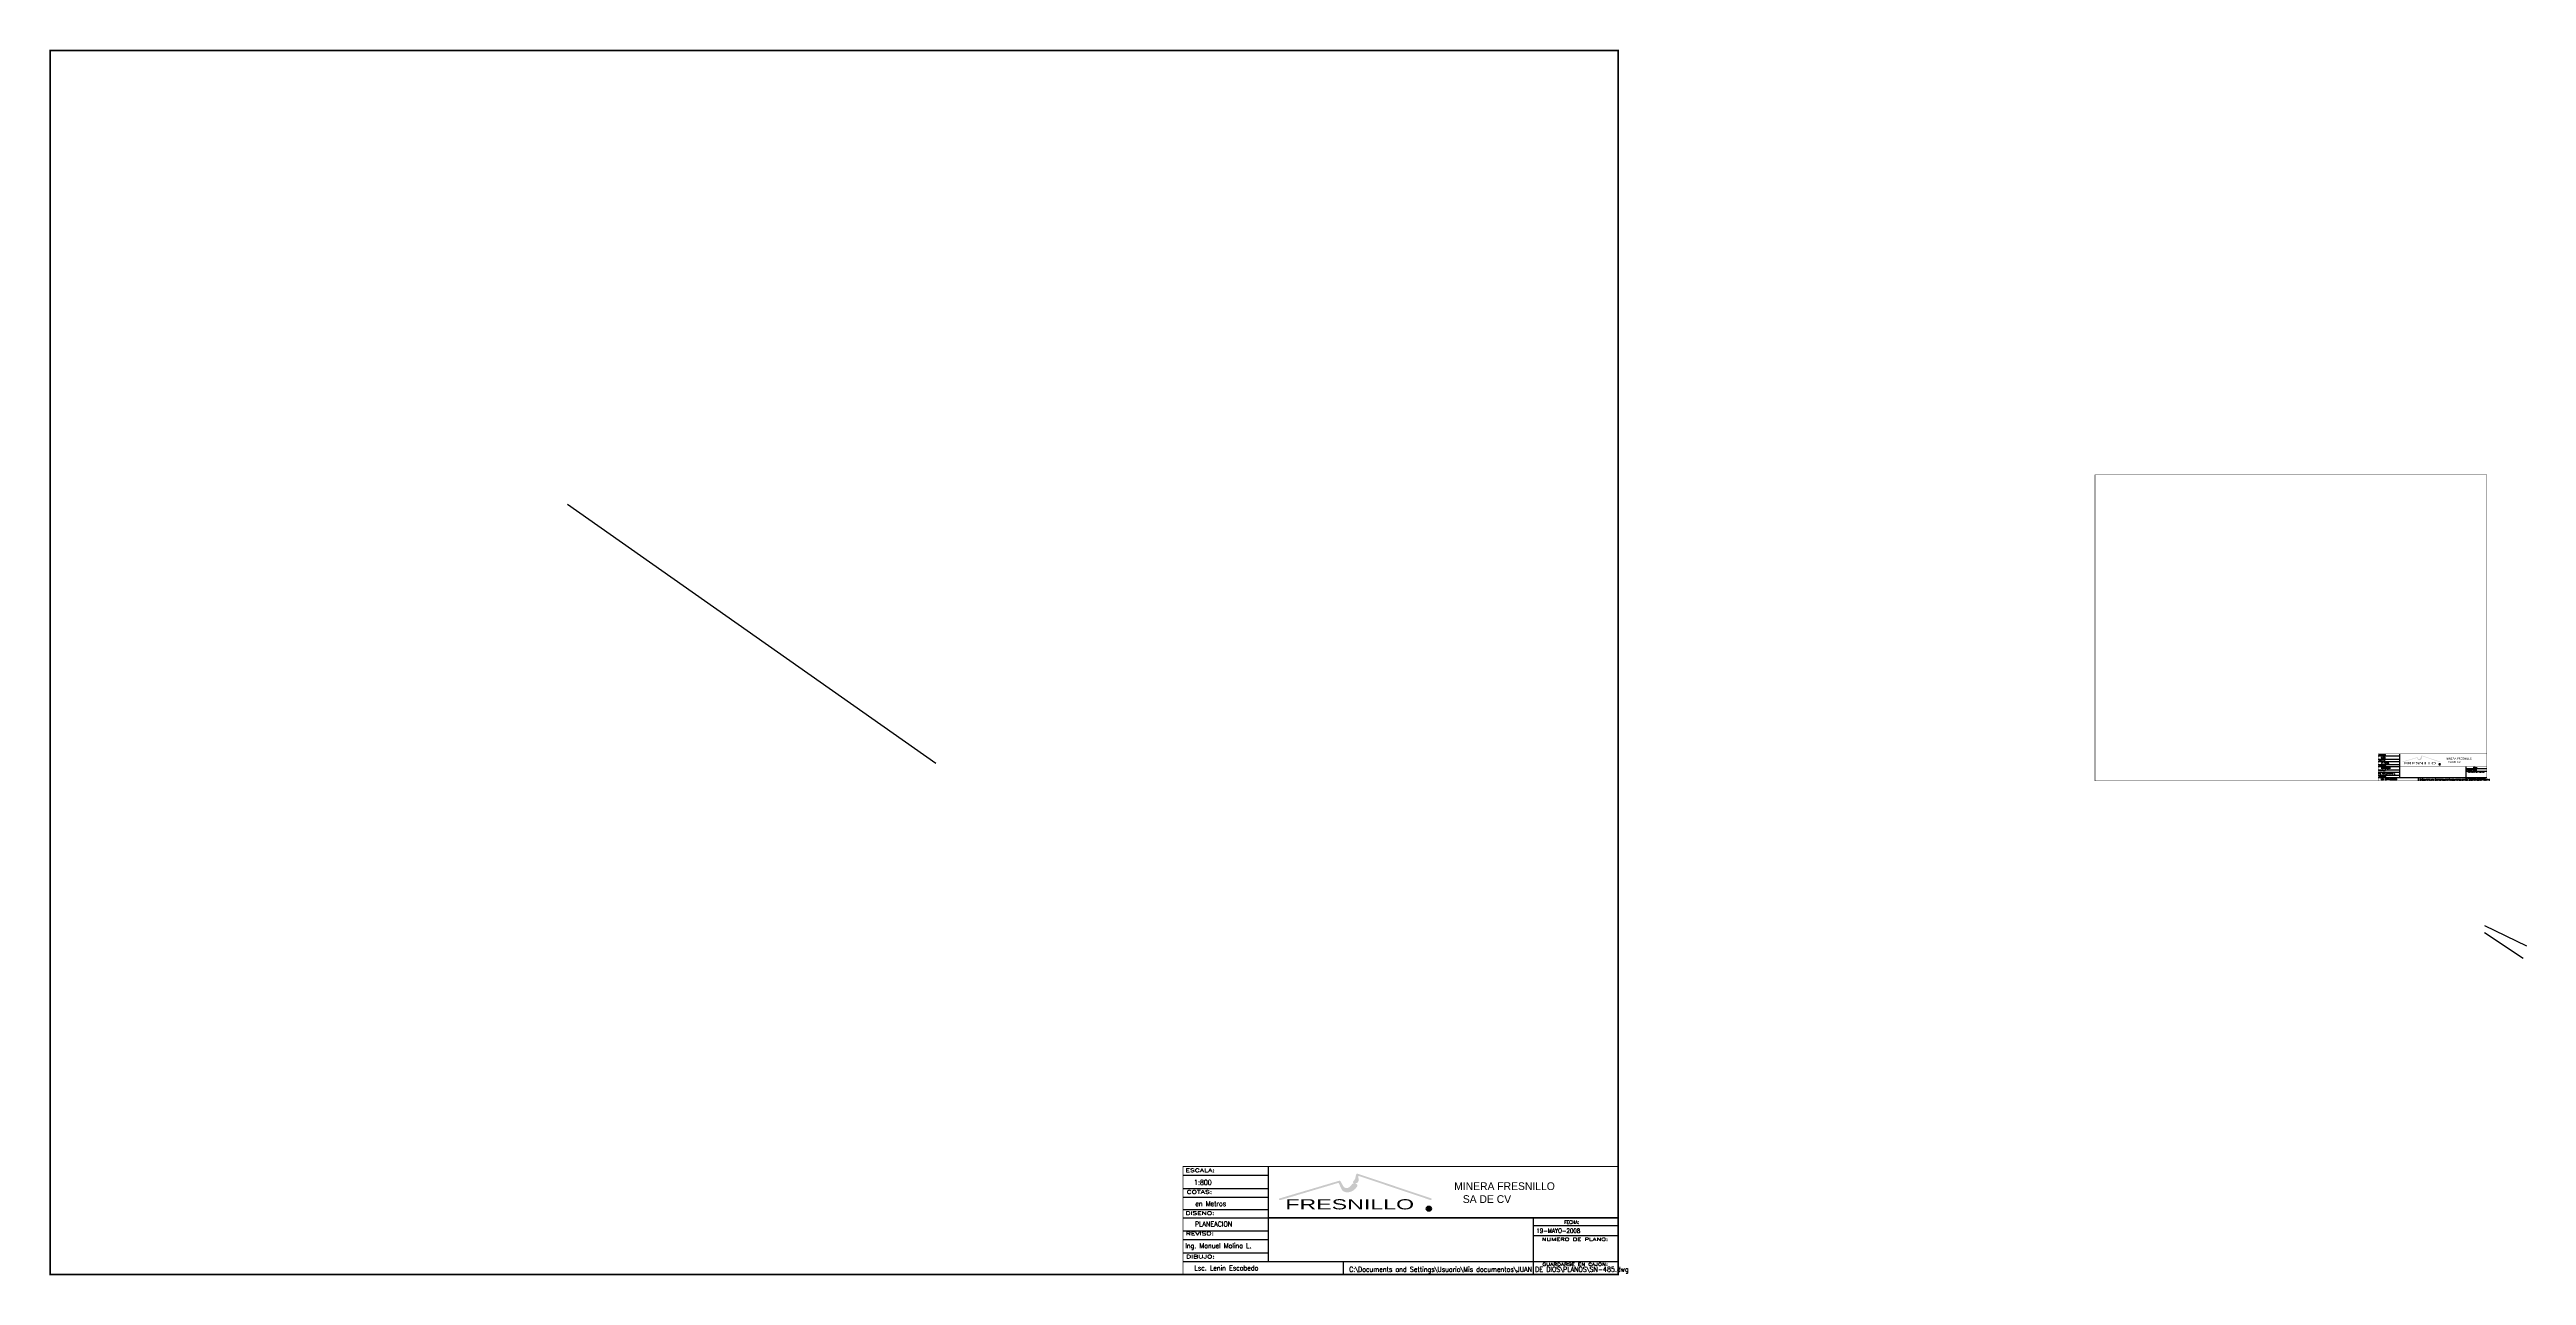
# Model space of a CAD drawing. Extents: x 3 to 13121, y 0 to 10378.
# Drawn here: x 9044.3 to 9363.9, y 10220.1 to 10378.2 of the extents above; entities that cross this region are included whole.
import ezdxf
from ezdxf.enums import TextEntityAlignment as Align

# ---------------------------------------------------------------- set-up
doc = ezdxf.new("R2010")
doc.units = 0
doc.header["$MEASUREMENT"] = 0
for name, color, linetype in [('Layer 1', 7, 'Continuous'), ('MARGEN', 7, 'Continuous'), ('MTEXT', 7, 'Continuous'), ('PE', 1, 'Continuous'), ('TXT_M', 7, 'Continuous')]:
    doc.layers.add(name, color=color, linetype=linetype)
doc.styles.add('CBF', font='')
doc.styles.add('ROMAND', font='romand', dxfattribs={"width": 0.7})
doc.styles.add('ROMANS', font='romans.shx', dxfattribs={"width": 1.65})
doc.styles.get('CBF').set_extended_font_data('Institucional')

# ---------------------------------------------------------------- blocks, each defined once
blk = doc.blocks.new('mar1a')
at = {"layer": 'PE', "linetype": 'Continuous', "lineweight": 0}
h = blk.add_hatch(color=1, dxfattribs=at)
edge = h.paths.add_edge_path()
edge.add_spline(control_points=[(0.7947, 0.0605), (0.7947, 0.0605), (0.8305, 0.0744), (0.8305, 0.0744), (0.8305, 0.0744), (0.8312, 0.0747), (0.8317, 0.0745), (0.8319, 0.0736), (0.8319, 0.0736), (0.8324, 0.0724), (0.8329, 0.0713), (0.8334, 0.0701), (0.8334, 0.0701), (0.8347, 0.0677), (0.8372, 0.0686), (0.8385, 0.0716), (0.8385, 0.0716), (0.8388, 0.0722), (0.8394, 0.0725), (0.8401, 0.0725), (0.8401, 0.0725), (0.8393, 0.0726), (0.8389, 0.0732), (0.8396, 0.0744), (0.8396, 0.0744), (0.8412, 0.0761), (0.8404, 0.0779), (0.8413, 0.0797), (0.8413, 0.0797), (0.8413, 0.0797), (0.8413, 0.0797), (0.8413, 0.0797), (0.8413, 0.0797), (0.8414, 0.0801), (0.8418, 0.0803), (0.8422, 0.0801), (0.8422, 0.0801), (0.8422, 0.0801), (0.8865, 0.0606), (0.8865, 0.0606), (0.8865, 0.0606), (0.8869, 0.0604), (0.8871, 0.06), (0.8869, 0.0597), (0.8869, 0.0597), (0.8869, 0.0597), (0.8869, 0.0597), (0.8869, 0.0597), (0.8869, 0.0597), (0.8868, 0.0593), (0.8863, 0.0592), (0.886, 0.0593), (0.886, 0.0593), (0.886, 0.0593), (0.8426, 0.0784), (0.8426, 0.0784), (0.8426, 0.0784), (0.8426, 0.0784), (0.8424, 0.0785), (0.8424, 0.0785), (0.8424, 0.0785), (0.842, 0.0768), (0.8435, 0.0754), (0.8423, 0.0735), (0.8423, 0.0735), (0.842, 0.0729), (0.8411, 0.0725), (0.8403, 0.0725), (0.8403, 0.0725), (0.8414, 0.0723), (0.8424, 0.0714), (0.8418, 0.0701), (0.8418, 0.0701), (0.8392, 0.0643), (0.8332, 0.0637), (0.832, 0.0686), (0.832, 0.0686), (0.8316, 0.0699), (0.831, 0.0715), (0.8305, 0.0729), (0.8305, 0.0729), (0.8305, 0.0729), (0.7953, 0.0592), (0.7953, 0.0592), (0.7953, 0.0592), (0.7949, 0.0591), (0.7945, 0.0592), (0.7943, 0.0596), (0.7943, 0.0596), (0.7943, 0.0596), (0.7943, 0.0596), (0.7943, 0.0596), (0.7943, 0.0596), (0.7942, 0.06), (0.7944, 0.0604), (0.7947, 0.0605)], knot_values=[0, 0, 0, 0, 0.041667, 0.041667, 0.041667, 0.041667, 0.083333, 0.083333, 0.083333, 0.083333, 0.125, 0.125, 0.125, 0.125, 0.166667, 0.166667, 0.166667, 0.166667, 0.208333, 0.208333, 0.208333, 0.208333, 0.25, 0.25, 0.25, 0.25, 0.291667, 0.291667, 0.291667, 0.291667, 0.333333, 0.333333, 0.333333, 0.333333, 0.375, 0.375, 0.375, 0.375, 0.416667, 0.416667, 0.416667, 0.416667, 0.458333, 0.458333, 0.458333, 0.458333, 0.5, 0.5, 0.5, 0.5, 0.541667, 0.541667, 0.541667, 0.541667, 0.583333, 0.583333, 0.583333, 0.583333, 0.625, 0.625, 0.625, 0.625, 0.666667, 0.666667, 0.666667, 0.666667, 0.708333, 0.708333, 0.708333, 0.708333, 0.75, 0.75, 0.75, 0.75, 0.791667, 0.791667, 0.791667, 0.791667, 0.833333, 0.833333, 0.833333, 0.833333, 0.875, 0.875, 0.875, 0.875, 0.916667, 0.916667, 0.916667, 0.916667, 0.958333, 0.958333, 0.958333, 0.958333, 1, 1, 1, 1], degree=3, periodic=0)
at = {"layer": 'Layer 1'}
for points, knots in [([(0.8852, 0.0542), (0.8862, 0.0542), (0.887, 0.0534), (0.887, 0.0524), (0.887, 0.0524), (0.887, 0.0514), (0.8862, 0.0506), (0.8852, 0.0506), (0.8852, 0.0506), (0.8842, 0.0506), (0.8834, 0.0514), (0.8834, 0.0524), (0.8834, 0.0524), (0.8834, 0.0534), (0.8842, 0.0542), (0.8852, 0.0542)], [0, 0, 0, 0, 0.25, 0.25, 0.25, 0.25, 0.5, 0.5, 0.5, 0.5, 0.75, 0.75, 0.75, 0.75, 1, 1, 1, 1]), ([(0.8852, 0.0539), (0.886, 0.0539), (0.8867, 0.0532), (0.8867, 0.0524), (0.8867, 0.0524), (0.8867, 0.0516), (0.886, 0.0509), (0.8852, 0.0509), (0.8852, 0.0509), (0.8844, 0.0509), (0.8837, 0.0516), (0.8837, 0.0524), (0.8837, 0.0524), (0.8837, 0.0532), (0.8844, 0.0539), (0.8852, 0.0539)], [0, 0, 0, 0, 0.25, 0.25, 0.25, 0.25, 0.5, 0.5, 0.5, 0.5, 0.75, 0.75, 0.75, 0.75, 1, 1, 1, 1]), ([(0.8857, 0.0524), (0.8858, 0.0524), (0.8859, 0.0525), (0.886, 0.0525), (0.886, 0.0525), (0.8861, 0.0526), (0.8861, 0.0528), (0.8861, 0.0529), (0.8861, 0.0529), (0.8861, 0.053), (0.8861, 0.0531), (0.886, 0.0532), (0.886, 0.0532), (0.886, 0.0533), (0.8859, 0.0534), (0.8858, 0.0534), (0.8858, 0.0534), (0.8857, 0.0534), (0.8856, 0.0534), (0.8854, 0.0534), (0.8854, 0.0534), (0.8854, 0.0534), (0.8845, 0.0534), (0.8845, 0.0534), (0.8845, 0.0534), (0.8845, 0.0534), (0.8845, 0.0514), (0.8845, 0.0514), (0.8845, 0.0514), (0.8845, 0.0514), (0.8848, 0.0514), (0.8848, 0.0514), (0.8848, 0.0514), (0.8848, 0.0514), (0.8848, 0.0523), (0.8848, 0.0523), (0.8848, 0.0523), (0.8848, 0.0523), (0.8854, 0.0523), (0.8854, 0.0523), (0.8854, 0.0523), (0.8854, 0.0523), (0.8859, 0.0514), (0.8859, 0.0514), (0.8859, 0.0514), (0.8859, 0.0514), (0.8863, 0.0514), (0.8863, 0.0514), (0.8863, 0.0514), (0.8863, 0.0514), (0.8857, 0.0524), (0.8857, 0.0524)], [0, 0, 0, 0, 0.076923, 0.076923, 0.076923, 0.076923, 0.153846, 0.153846, 0.153846, 0.153846, 0.230769, 0.230769, 0.230769, 0.230769, 0.307692, 0.307692, 0.307692, 0.307692, 0.384615, 0.384615, 0.384615, 0.384615, 0.461538, 0.461538, 0.461538, 0.461538, 0.538462, 0.538462, 0.538462, 0.538462, 0.615385, 0.615385, 0.615385, 0.615385, 0.692308, 0.692308, 0.692308, 0.692308, 0.769231, 0.769231, 0.769231, 0.769231, 0.846154, 0.846154, 0.846154, 0.846154, 0.923077, 0.923077, 0.923077, 0.923077, 1, 1, 1, 1]), ([(0.8848, 0.0526), (0.8848, 0.0526), (0.8853, 0.0526), (0.8853, 0.0526), (0.8853, 0.0526), (0.8855, 0.0526), (0.8856, 0.0526), (0.8856, 0.0526), (0.8856, 0.0526), (0.8857, 0.0526), (0.8858, 0.0527), (0.8858, 0.0527), (0.8858, 0.0527), (0.8858, 0.0528), (0.8858, 0.0528), (0.8858, 0.0529), (0.8858, 0.0529), (0.8858, 0.053), (0.8858, 0.0531), (0.8857, 0.0531), (0.8857, 0.0531), (0.8857, 0.0532), (0.8856, 0.0532), (0.8854, 0.0532), (0.8854, 0.0532), (0.8854, 0.0532), (0.8848, 0.0532), (0.8848, 0.0532), (0.8848, 0.0532), (0.8848, 0.0532), (0.8848, 0.0526), (0.8848, 0.0526)], [0, 0, 0, 0, 0.125, 0.125, 0.125, 0.125, 0.25, 0.25, 0.25, 0.25, 0.375, 0.375, 0.375, 0.375, 0.5, 0.5, 0.5, 0.5, 0.625, 0.625, 0.625, 0.625, 0.75, 0.75, 0.75, 0.75, 0.875, 0.875, 0.875, 0.875, 1, 1, 1, 1])]:
    blk.add_open_spline(points, degree=3, knots=knots, dxfattribs=at)
at = {"layer": 'MARGEN', "const_width": 0.001}
blk.add_lwpolyline([(0.0493, 0.9722), (1, 0.9722), (1, 0), (0.0493, 0)], close=True, dxfattribs=at)
at = {"layer": 'MARGEN'}
for points in [[(0.7362, 0.0789), (0.7877, 0.0789)], [(0.7362, 0.0685), (0.7877, 0.0685)], [(0.7362, 0.0615), (0.7877, 0.0615)], [(0.7362, 0.0518), (0.7877, 0.0518)], [(0.7362, 0.0452), (0.7877, 0.0452)], [(0.7362, 0.0348), (0.7877, 0.0348)], [(0.9485, 0.0389), (0.9994, 0.0389)], [(0.9485, 0.031), (0.9994, 0.031)], [(0.7362, 0.0278), (0.7877, 0.0278)], [(0.7362, 0.0174), (0.7877, 0.0174)], [(0.7362, 0.0104), (0.9485, 0.0104)], [(0.9485, 0.0104), (0.9994, 0.0104)]]:
    blk.add_lwpolyline(points, dxfattribs=at)
at = {"layer": 'TXT_M'}
for points, const_width in [([(1, 0.0859), (0.7362, 0.0859), (0.7362, 0)], 0.0005), ([(1, 0.0452), (0.7877, 0.0452)], 0.001)]:
    blk.add_lwpolyline(points, dxfattribs=dict(at, const_width=const_width))
for points in [[(0.7877, 0.0859), (0.7877, 0.0104)], [(0.9485, 0.0452), (0.9485, 0)], [(0.8333, 0.0104), (0.8333, 0)]]:
    blk.add_lwpolyline(points, dxfattribs=at)
at = {"layer": 'MARGEN', "style": 'ROMAND', "width": 0.7, "flags": 4}
for tag, height, p in [('TITULO', 0.0065, (0.8674, 0.0328)), ('TITULO', 0.0065, (0.8674, 0.0239)), ('TITULO', 0.0065, (0.8674, 0.015)), ('NUMERO', 0.0112, (0.9743, 0.0127)), ('CAJON', 0.00446, (0.9752, 0.0016))]:
    blk.add_attdef(tag, text='', height=height, dxfattribs=at).set_placement(p, align=Align.CENTER)
at = {"layer": 'MTEXT', "style": 'ROMAND', "width": 0.7, "flags": 4}
for tag, p, height in [('ESCALA', (0.7428, 0.0712), 0.004), ('DISENO', (0.7434, 0.0381), 0.004), ('FECHA', (0.9504, 0.0331), 0.0035), ('REVISO', (0.7375, 0.021), 0.004), ('ARCHIVO', (0.8369, 0.0022), 0.004)]:
    blk.add_attdef(tag, p, '', height=height, dxfattribs=at)
at = {"layer": 'MTEXT', "style": 'ROMAND', "width": 0.7}
for tag, p in [('COTAS', (0.7436, 0.0544)), ('NOMBRE', (0.7431, 0.0033))]:
    blk.add_attdef(tag, p, '', height=0.004, dxfattribs=at)
at = {"layer": 'TXT_M'}
for s, height, style, width, p in [('ESCALA:', 0.0028, 'ROMANS', 1.2, (0.7377, 0.0814)), ('COTAS:', 0.0028, 'ROMANS', 1.2, (0.7384, 0.0642)), ('DISENO:', 0.0028, 'ROMANS', 1.2, (0.7377, 0.0474)), ('FRESNILLO ', 0.00805, 'CBF', 1.305595, (0.7982, 0.0518)), ('REVISO:', 0.0028, 'ROMANS', 1.2, (0.7379, 0.0312)), ('DIBUJO:', 0.0028, 'ROMANS', 1.2, (0.7381, 0.0129))]:
    blk.add_text(s, height=height, dxfattribs=dict(at, style=style, width=width)).set_placement(p)
for s, height, style, width, p in [('FECHA:', 0.0028, 'ROMAND', 0.7, (0.9718, 0.0403)), ('NUMERO DE PLANO:', 0.0025, 'ROMANS', 1.2, (0.9738, 0.0268)), ('GUARDARSE EN CAJON:', 0.002125, 'ROMANS', 1.2, (0.9739, 0.0071))]:
    blk.add_text(s, height=height, dxfattribs=dict(at, style=style, width=width)).set_placement(p, align=Align.CENTER)
at = {"layer": 'TXT_M', "insert": (0.9006, 0.0733), "char_height": 0.00615, "width": 0.121713, "attachment_point": 1, "style": 'CBF'}
blk.add_mtext('MINERA FRESNILLO\\P   SA DE CV', dxfattribs=at)

msp = doc.modelspace()

# ---------------------------------------------------------------- linework, layer by layer
at = {"color": 5, "linetype": 'Continuous'}
for points in [[(9158.64072, 10286.10295), (9111.09273, 10319.48396)], [(9358.45651, 10264.29759), (9363.46957, 10261.00075)], [(9358.48015, 10265.22067), (9363.88039, 10262.60584)]]:
    msp.add_lwpolyline(points, dxfattribs=at)

# ---------------------------------------------------------------- block references
at = {"color": 1, "linetype": 'Continuous', "xscale": 212.8, "yscale": 162.4, "zscale": 212.8}
msp.add_blockref('mar1a', (9033.86711, 10220.18426), dxfattribs=at).add_auto_attribs({'ARCHIVO': 'C:\\Documents and Settings\\Usuario\\Mis documentos\\JUAN DE DIOS\\PLANOS\\SN-485.dwg', 'ESCALA': '1:800', 'NOMBRE': 'Lsc. Lenin Escobedo', 'DISENO': 'PLANEACION', 'COTAS': 'en Metros', 'REVISO': 'Ing. Manuel Molina L.', 'FECHA': '19-MAYO-2008'})
at = {"color": 5, "linetype": 'Continuous', "xscale": 53.2, "yscale": 40.6, "zscale": 53.2}
msp.add_blockref('mar1a', (9305.58076, 10283.8719, -351.55099), dxfattribs=at).add_auto_attribs({'ARCHIVO': 'C:\\Documents and Settings\\Usuario\\Mis documentos\\JUAN DE DIOS\\PLANOS\\SN-495.dwg', 'ESCALA': '1:200', 'NOMBRE': 'Lsc. Lenin Escobedo', 'DISENO': 'PLANEACION', 'COTAS': 'en Metros', 'REVISO': 'Ing. Manuel Molina L.', 'FECHA': '9-MAYO-2008'})

doc.saveas('drawing.dxf')
